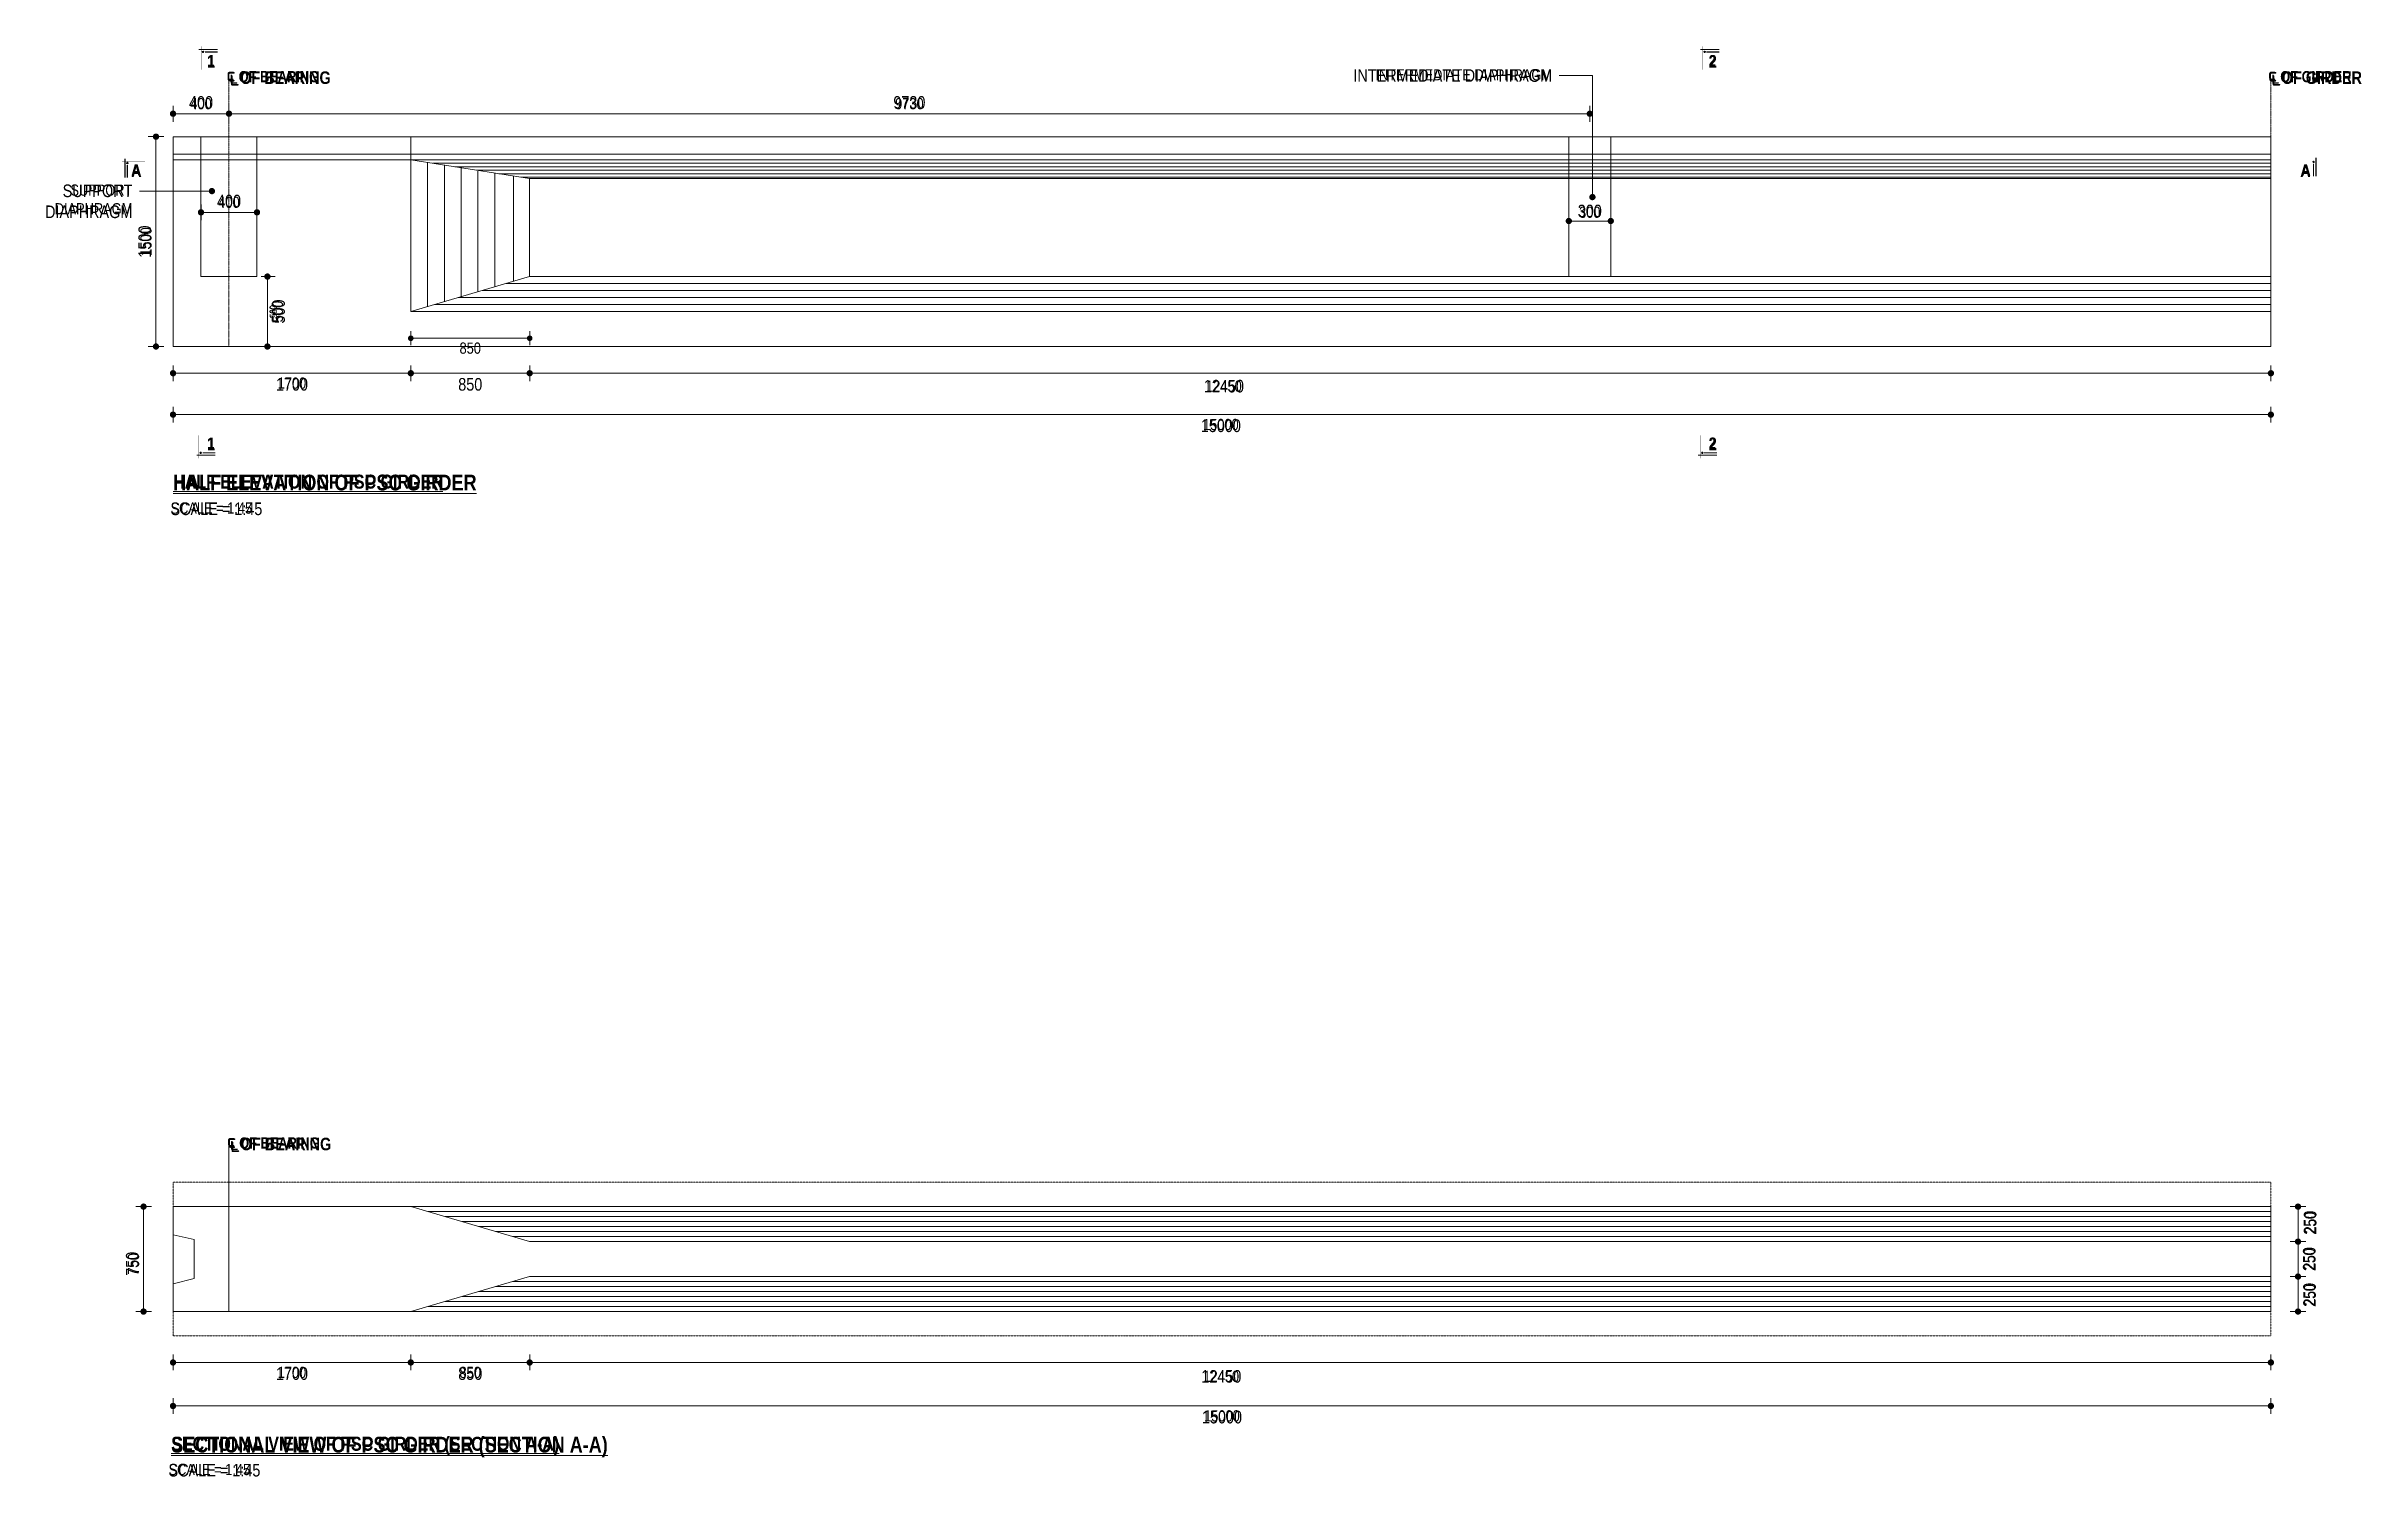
# Model space of a CAD drawing. Header units: millimetres. Extents: x -899 to 143471, y -7850 to 3872.
# Drawn here: x -899 to 15656, y -6731 to 3493 of the extents above; entities that cross this region are included whole.
import ezdxf

# ---------------------------------------------------------------- set-up
doc = ezdxf.new("R2010")
doc.units = ezdxf.units.MM
doc.header["$PDMODE"] = 3
for name, pattern in [('ACAD_ISO02W100', [15, 12, -3]), ('CENTER2', [28.575, 19.05, -3.175, 3.175, -3.175]), ('DASHED2', [0.375, 0.25, -0.125])]:
    doc.linetypes.add(name, pattern=pattern)
for name, color, linetype, lineweight in [('Center Line', 3, 'CENTER2', 9), ('Concrete inside', 124, 'Continuous', 13), ('Concrete Out', 4, 'Continuous', 20), ('Diap', 3, 'ACAD_ISO02W100', 9), ('Dim Arrow', 3, 'Continuous', 9), ('Dim Arrow @ 40', 3, 'Continuous', 9), ('Dim Arrow @ 45', 3, 'Continuous', 9), ('Dimension', 3, 'Continuous', 9), ('Dimension @ 20', 3, 'Continuous', 9), ('Dimension @ 25', 3, 'Continuous', 9), ('Dimension @ 40', 3, 'Continuous', 9), ('Dimension @ 45', 3, 'Continuous', 9), ('Line', 7, 'Continuous', 20), ('Line @ 40', 7, 'Continuous', 20), ('Line @ 45', 7, 'Continuous', 20), ('Section Mark', 7, 'Continuous', 13), ('Text_Normal', 7, 'Continuous', 25), ('Text_Normal @ 40', 7, 'Continuous', 25), ('Text_Normal @ 45', 7, 'Continuous', 25), ('Text_Title', 1, 'Continuous', 20), ('Text_Title @ 40', 1, 'Continuous', 20), ('Text_Title @ 45', 1, 'Continuous', 20)]:
    doc.layers.add(name, color=color, linetype=linetype, lineweight=lineweight)
doc.styles.add('SWIS_B_N', font='swisscb.ttf', dxfattribs={"height": 2})
doc.styles.add('SWIS_B_T', font='swisscb.ttf', dxfattribs={"height": 2.5})
doc.styles.add('SWIS_R_N', font='swissc.ttf', dxfattribs={"height": 2})
doc.dimstyles.new('Dot_Anno', dxfattribs={"dimtxt": 2, "dimasz": 1, "dimexe": 1.25, "dimexo": 0.75, "dimgap": 0.75, "dimtad": 2, "dimdec": 0, "dimzin": 0, "dimdsep": 46, "dimtxsty": 'SWIS_R_N', "dimblk": 'DOT', "dimcen": 0.5, "dimadec": 0, "dimazin": 0, "dimtfac": 1, "dimtdec": 0, "dimtofl": 0, "dimtmove": 0, "dimatfit": 3, "dimfxl": 1.25, "dimfxlon": 1, "dimtolj": 1, "dimtzin": 0, "dimarcsym": 0})
doc.dimstyles.new('Dot_Arrow', dxfattribs={"dimtxt": 2, "dimasz": 1, "dimexe": 1.25, "dimexo": 0.75, "dimgap": 0.75, "dimtad": 2, "dimdec": 0, "dimzin": 0, "dimdsep": 46, "dimtxsty": 'SWIS_R_N', "dimblk": 'DOT', "dimcen": 0.5, "dimadec": 0, "dimazin": 0, "dimtfac": 1, "dimtdec": 0, "dimtofl": 0, "dimtmove": 0, "dimatfit": 3, "dimldrblk": 'DOT', "dimfxl": 1.25, "dimfxlon": 1, "dimtolj": 1, "dimtzin": 0, "dimarcsym": 0})

# ---------------------------------------------------------------- blocks, each defined once
blk = doc.blocks.new('*U924')
at = {"layer": 'Text_Title @ 40', "insert": (8, 431), "char_height": 100, "attachment_point": 1, "style": 'SWIS_B_T'}
blk.add_mtext_dynamic_manual_height_columns('{\\LHALF ELEVATION OF PSC GIRDER}', width=7845.31, gutter_width=550, heights=[0], dxfattribs=at)
at = {"layer": 'Text_Title @ 45', "insert": (8, 431), "char_height": 112.5, "attachment_point": 1, "style": 'SWIS_B_T'}
blk.add_mtext_dynamic_manual_height_columns('{\\LHALF ELEVATION OF PSC GIRDER}', width=8825.97, gutter_width=619, heights=[0], dxfattribs=at)
blk = doc.blocks.new('_Dot')
at = {"color": 0, "linetype": 'ByBlock', "lineweight": -2}
blk.add_line((-0.5, 0), (-1, 0), dxfattribs=at)
at = {"color": 0, "linetype": 'ByBlock', "const_width": 0.5}
blk.add_lwpolyline([(-0.25, 0, 1), (0.25, 0, 1)], format="xyb", close=True, dxfattribs=at)
blk = doc.blocks.new('*D686')
at = {"layer": 'Defpoints', "color": 0, "transparency": 16777216}
for p in [(10137, 3011), (407, 2847), (10137, 1347)]:
    blk.add_point(p, dxfattribs=at)
at = {"layer": 'Dimension', "color": 0, "lineweight": -2, "transparency": 16777216}
for p, q in [((407, 2961), (407, 3061)), ((447, 3011), (10097, 3011)), ((10137, 2961), (10137, 3061))]:
    blk.add_line(p, q, dxfattribs=at)
at = {"layer": 'Dimension', "color": 0, "lineweight": -2, "transparency": 16777216, "xscale": 40, "yscale": 40, "zscale": 40, "rotation": 180}
blk.add_blockref('_Dot', (407, 3011), dxfattribs=at)
at = {"layer": 'Dimension', "color": 0, "lineweight": -2, "transparency": 16777216, "xscale": 40, "yscale": 40, "zscale": 40}
blk.add_blockref('_Dot', (10137, 3011), dxfattribs=at)
at = {"layer": 'Dimension', "color": 0, "transparency": 16777216, "insert": (5272, 3082), "char_height": 80, "attachment_point": 5, "style": 'SWIS_R_N'}
blk.add_mtext('\\A1;9730', dxfattribs=at)
blk = doc.blocks.new('*D687')
at = {"layer": 'Defpoints', "color": 0, "transparency": 16777216}
for p in [(10137, 3011), (407, 2847), (10137, 1347)]:
    blk.add_point(p, dxfattribs=at)
at = {"layer": 'Dimension', "color": 0, "lineweight": -2, "transparency": 16777216}
for p, q in [((407, 2954), (407, 3067)), ((452, 3011), (10092, 3011)), ((10137, 2954), (10137, 3067))]:
    blk.add_line(p, q, dxfattribs=at)
at = {"layer": 'Dimension', "color": 0, "lineweight": -2, "transparency": 16777216, "xscale": 45, "yscale": 45, "zscale": 45, "rotation": 180}
blk.add_blockref('_Dot', (407, 3011), dxfattribs=at)
at = {"layer": 'Dimension', "color": 0, "lineweight": -2, "transparency": 16777216, "xscale": 45, "yscale": 45, "zscale": 45}
blk.add_blockref('_Dot', (10137, 3011), dxfattribs=at)
at = {"layer": 'Dimension', "color": 0, "transparency": 16777216, "insert": (5272, 3091), "char_height": 90, "attachment_point": 5, "style": 'SWIS_R_N'}
blk.add_mtext('\\A1;9730', dxfattribs=at)
blk = doc.blocks.new('*D689')
at = {"layer": 'Defpoints', "color": 0, "transparency": 16777216}
for p in [(7, 2847), (-115, 1347), (7, 1347)]:
    blk.add_point(p, dxfattribs=at)
at = {"layer": 'Dimension', "color": 0, "lineweight": -2, "transparency": 16777216}
for p, q in [((-65, 2847), (-165, 2847)), ((-115, 2807), (-115, 1387)), ((-65, 1347), (-165, 1347))]:
    blk.add_line(p, q, dxfattribs=at)
at = {"layer": 'Dimension', "color": 0, "lineweight": -2, "transparency": 16777216, "xscale": 40, "yscale": 40, "zscale": 40}
for p, rotation in [((-115, 2847), 90), ((-115, 1347), 270)]:
    blk.add_blockref('_Dot', p, dxfattribs=dict(at, rotation=rotation))
at = {"layer": 'Dimension', "color": 0, "transparency": 16777216, "insert": (-186, 2097), "char_height": 80, "attachment_point": 5, "rotation": 90, "style": 'SWIS_R_N'}
blk.add_mtext('\\A1;1500', dxfattribs=at)
blk = doc.blocks.new('*D690')
at = {"layer": 'Defpoints', "color": 0, "transparency": 16777216}
for p in [(7, 2847), (-115, 1347), (7, 1347)]:
    blk.add_point(p, dxfattribs=at)
at = {"layer": 'Dimension', "color": 0, "lineweight": -2, "transparency": 16777216}
for p, q in [((-59, 2847), (-171, 2847)), ((-115, 2802), (-115, 1392)), ((-59, 1347), (-171, 1347))]:
    blk.add_line(p, q, dxfattribs=at)
at = {"layer": 'Dimension', "color": 0, "lineweight": -2, "transparency": 16777216, "xscale": 45, "yscale": 45, "zscale": 45}
for p, rotation in [((-115, 2847), 90), ((-115, 1347), 270)]:
    blk.add_blockref('_Dot', p, dxfattribs=dict(at, rotation=rotation))
at = {"layer": 'Dimension', "color": 0, "transparency": 16777216, "insert": (-195, 2097), "char_height": 90, "attachment_point": 5, "rotation": 90, "style": 'SWIS_R_N'}
blk.add_mtext('\\A1;1500', dxfattribs=at)
blk = doc.blocks.new('*U927')
at = {"layer": 'Line @ 40', "insert": (251, 3430), "char_height": 80, "attachment_point": 1, "style": 'SWIS_B_N'}
blk.add_mtext_dynamic_manual_height_columns('1', width=92.19, gutter_width=400, heights=[0], dxfattribs=at)
at = {"layer": 'Line @ 45', "insert": (251, 3430), "char_height": 90, "attachment_point": 1, "style": 'SWIS_B_N'}
blk.add_mtext_dynamic_manual_height_columns('1', width=103.71, gutter_width=450, heights=[0], dxfattribs=at)
blk = doc.blocks.new('*U928')
at = {"layer": 'Line @ 40', "insert": (251, 696), "char_height": 80, "attachment_point": 1, "style": 'SWIS_B_N'}
blk.add_mtext_dynamic_manual_height_columns('1', width=92.19, gutter_width=400, heights=[0], dxfattribs=at)
at = {"layer": 'Line @ 45', "insert": (251, 696), "char_height": 90, "attachment_point": 1, "style": 'SWIS_B_N'}
blk.add_mtext_dynamic_manual_height_columns('1', width=103.71, gutter_width=450, heights=[0], dxfattribs=at)
blk = doc.blocks.new('*D764')
at = {"layer": 'Defpoints', "color": 0, "transparency": 16777216}
for p in [(1707, 1597), (7, 1347), (1707, 1156)]:
    blk.add_point(p, dxfattribs=at)
at = {"layer": 'Dimension', "color": 0, "lineweight": -2, "transparency": 16777216}
for p, q in [((7, 1206), (7, 1106)), ((1707, 1206), (1707, 1106)), ((47, 1156), (1667, 1156))]:
    blk.add_line(p, q, dxfattribs=at)
at = {"layer": 'Dimension', "color": 0, "lineweight": -2, "transparency": 16777216, "xscale": 40, "yscale": 40, "zscale": 40, "rotation": 180}
blk.add_blockref('_Dot', (7, 1156), dxfattribs=at)
at = {"layer": 'Dimension', "color": 0, "lineweight": -2, "transparency": 16777216, "xscale": 40, "yscale": 40, "zscale": 40}
blk.add_blockref('_Dot', (1707, 1156), dxfattribs=at)
at = {"layer": 'Dimension', "color": 0, "transparency": 16777216, "insert": (857, 1085), "char_height": 80, "attachment_point": 5, "style": 'SWIS_R_N'}
blk.add_mtext('\\A1;1700', dxfattribs=at)
blk = doc.blocks.new('*D765')
at = {"layer": 'Defpoints', "color": 0, "transparency": 16777216}
for p in [(1707, 1597), (7, 1347), (1707, 1156)]:
    blk.add_point(p, dxfattribs=at)
at = {"layer": 'Dimension', "color": 0, "lineweight": -2, "transparency": 16777216}
for p, q in [((7, 1212), (7, 1100)), ((1707, 1212), (1707, 1100)), ((52, 1156), (1662, 1156))]:
    blk.add_line(p, q, dxfattribs=at)
at = {"layer": 'Dimension', "color": 0, "lineweight": -2, "transparency": 16777216, "xscale": 45, "yscale": 45, "zscale": 45, "rotation": 180}
blk.add_blockref('_Dot', (7, 1156), dxfattribs=at)
at = {"layer": 'Dimension', "color": 0, "lineweight": -2, "transparency": 16777216, "xscale": 45, "yscale": 45, "zscale": 45}
blk.add_blockref('_Dot', (1707, 1156), dxfattribs=at)
at = {"layer": 'Dimension', "color": 0, "transparency": 16777216, "insert": (857, 1076), "char_height": 90, "attachment_point": 5, "style": 'SWIS_R_N'}
blk.add_mtext('\\A1;1700', dxfattribs=at)
blk = doc.blocks.new('*D767')
at = {"layer": 'Defpoints', "color": 0, "transparency": 16777216}
for p in [(2557, 1847), (1707, 1597), (2557, 1406)]:
    blk.add_point(p, dxfattribs=at)
at = {"layer": 'Dimension', "color": 0, "lineweight": -2, "transparency": 16777216}
for p, q in [((1707, 1456), (1707, 1356)), ((1747, 1406), (2517, 1406)), ((2557, 1456), (2557, 1356))]:
    blk.add_line(p, q, dxfattribs=at)
at = {"layer": 'Dimension', "color": 0, "lineweight": -2, "transparency": 16777216, "xscale": 40, "yscale": 40, "zscale": 40, "rotation": 180}
blk.add_blockref('_Dot', (1707, 1406), dxfattribs=at)
at = {"layer": 'Dimension', "color": 0, "lineweight": -2, "transparency": 16777216, "xscale": 40, "yscale": 40, "zscale": 40}
blk.add_blockref('_Dot', (2557, 1406), dxfattribs=at)
at = {"layer": 'Dimension', "color": 0, "transparency": 16777216, "insert": (2132, 1335), "char_height": 80, "attachment_point": 5, "style": 'SWIS_R_N'}
blk.add_mtext('\\A1;850', dxfattribs=at)
blk = doc.blocks.new('*D768')
at = {"layer": 'Defpoints', "color": 0, "transparency": 16777216}
for p in [(2557, 1847), (1707, 1597), (2557, 1156)]:
    blk.add_point(p, dxfattribs=at)
at = {"layer": 'Dimension', "color": 0, "lineweight": -2, "transparency": 16777216}
for p, q in [((1707, 1212), (1707, 1100)), ((2557, 1212), (2557, 1100)), ((1752, 1156), (2512, 1156))]:
    blk.add_line(p, q, dxfattribs=at)
at = {"layer": 'Dimension', "color": 0, "lineweight": -2, "transparency": 16777216, "xscale": 45, "yscale": 45, "zscale": 45, "rotation": 180}
blk.add_blockref('_Dot', (1707, 1156), dxfattribs=at)
at = {"layer": 'Dimension', "color": 0, "lineweight": -2, "transparency": 16777216, "xscale": 45, "yscale": 45, "zscale": 45}
blk.add_blockref('_Dot', (2557, 1156), dxfattribs=at)
at = {"layer": 'Dimension', "color": 0, "transparency": 16777216, "insert": (2132, 1076), "char_height": 90, "attachment_point": 5, "style": 'SWIS_R_N'}
blk.add_mtext('\\A1;850', dxfattribs=at)
blk = doc.blocks.new('*D770')
at = {"layer": 'Defpoints', "color": 0, "transparency": 16777216}
for p in [(7, 1347), (15007, 1347), (15007, 860)]:
    blk.add_point(p, dxfattribs=at)
at = {"layer": 'Dimension', "color": 0, "lineweight": -2, "transparency": 16777216}
for p, q in [((7, 910), (7, 810)), ((47, 860), (14967, 860)), ((15007, 910), (15007, 810))]:
    blk.add_line(p, q, dxfattribs=at)
at = {"layer": 'Dimension', "color": 0, "lineweight": -2, "transparency": 16777216, "xscale": 40, "yscale": 40, "zscale": 40, "rotation": 180}
blk.add_blockref('_Dot', (7, 860), dxfattribs=at)
at = {"layer": 'Dimension', "color": 0, "lineweight": -2, "transparency": 16777216, "xscale": 40, "yscale": 40, "zscale": 40}
blk.add_blockref('_Dot', (15007, 860), dxfattribs=at)
at = {"layer": 'Dimension', "color": 0, "transparency": 16777216, "insert": (7499, 789), "char_height": 80, "attachment_point": 5, "style": 'SWIS_R_N'}
blk.add_mtext('\\A1;15000', dxfattribs=at)
blk = doc.blocks.new('*D771')
at = {"layer": 'Defpoints', "color": 0, "transparency": 16777216}
for p in [(7, 1347), (15007, 1347), (15007, 860)]:
    blk.add_point(p, dxfattribs=at)
at = {"layer": 'Dimension', "color": 0, "lineweight": -2, "transparency": 16777216}
for p, q in [((7, 916), (7, 804)), ((52, 860), (14962, 860)), ((15007, 916), (15007, 804))]:
    blk.add_line(p, q, dxfattribs=at)
at = {"layer": 'Dimension', "color": 0, "lineweight": -2, "transparency": 16777216, "xscale": 45, "yscale": 45, "zscale": 45, "rotation": 180}
blk.add_blockref('_Dot', (7, 860), dxfattribs=at)
at = {"layer": 'Dimension', "color": 0, "lineweight": -2, "transparency": 16777216, "xscale": 45, "yscale": 45, "zscale": 45}
blk.add_blockref('_Dot', (15007, 860), dxfattribs=at)
at = {"layer": 'Dimension', "color": 0, "transparency": 16777216, "insert": (7499, 780), "char_height": 90, "attachment_point": 5, "style": 'SWIS_R_N'}
blk.add_mtext('\\A1;15000', dxfattribs=at)
blk = doc.blocks.new('*U954')
at = {"layer": 'Text_Title @ 40', "insert": (-6, -6446), "char_height": 100, "attachment_point": 1, "style": 'SWIS_B_T'}
blk.add_mtext_dynamic_manual_height_columns('{\\LSECTIONAL VIEW OF PSC GIRDER (SECTION A-A)}', width=3688.34, gutter_width=550, heights=[0], dxfattribs=at)
at = {"layer": 'Text_Title @ 45', "insert": (-6, -6446), "char_height": 112.5, "attachment_point": 1, "style": 'SWIS_B_T'}
blk.add_mtext_dynamic_manual_height_columns('{\\LSECTIONAL VIEW OF PSC GIRDER (SECTION A-A)}', width=4149.38, gutter_width=619, heights=[0], dxfattribs=at)
blk = doc.blocks.new('*U955')
at = {"layer": 'Text_Normal @ 40', "insert": (-25, -6640), "char_height": 80, "attachment_point": 1, "style": 'SWIS_R_N'}
blk.add_mtext_dynamic_manual_height_columns('SCALE = 1:45', width=786.35, gutter_width=400, heights=[0], dxfattribs=at)
at = {"layer": 'Text_Normal @ 45', "insert": (-25, -6640), "char_height": 90, "attachment_point": 1, "style": 'SWIS_R_N'}
blk.add_mtext_dynamic_manual_height_columns('SCALE = 1:45', width=884.64, gutter_width=450, heights=[0], dxfattribs=at)
blk = doc.blocks.new('*D773')
at = {"layer": 'Defpoints', "color": 0, "transparency": 16777216}
for p in [(-204, -4801), (7, -4801), (7, -5551)]:
    blk.add_point(p, dxfattribs=at)
at = {"layer": 'Dimension', "color": 0, "lineweight": -2, "transparency": 16777216}
for p, q in [((-154, -4801), (-254, -4801)), ((-204, -5511), (-204, -4841)), ((-154, -5551), (-254, -5551))]:
    blk.add_line(p, q, dxfattribs=at)
at = {"layer": 'Dimension', "color": 0, "lineweight": -2, "transparency": 16777216, "xscale": 40, "yscale": 40, "zscale": 40}
for p, rotation in [((-204, -4801), 90), ((-204, -5551), 270)]:
    blk.add_blockref('_Dot', p, dxfattribs=dict(at, rotation=rotation))
at = {"layer": 'Dimension', "color": 0, "transparency": 16777216, "insert": (-275, -5210), "char_height": 80, "attachment_point": 5, "rotation": 90, "style": 'SWIS_R_N'}
blk.add_mtext('\\A1;750', dxfattribs=at)
blk = doc.blocks.new('*D774')
at = {"layer": 'Defpoints', "color": 0, "transparency": 16777216}
for p in [(-204, -4801), (7, -4801), (7, -5551)]:
    blk.add_point(p, dxfattribs=at)
at = {"layer": 'Dimension', "color": 0, "lineweight": -2, "transparency": 16777216}
for p, q in [((-148, -4801), (-260, -4801)), ((-204, -5506), (-204, -4846)), ((-148, -5551), (-260, -5551))]:
    blk.add_line(p, q, dxfattribs=at)
at = {"layer": 'Dimension', "color": 0, "lineweight": -2, "transparency": 16777216, "xscale": 45, "yscale": 45, "zscale": 45}
for p, rotation in [((-204, -4801), 90), ((-204, -5551), 270)]:
    blk.add_blockref('_Dot', p, dxfattribs=dict(at, rotation=rotation))
at = {"layer": 'Dimension', "color": 0, "transparency": 16777216, "insert": (-284, -5210), "char_height": 90, "attachment_point": 5, "rotation": 90, "style": 'SWIS_R_N'}
blk.add_mtext('\\A1;750', dxfattribs=at)
blk = doc.blocks.new('*D776')
at = {"layer": 'Defpoints', "color": 0, "transparency": 16777216}
for p in [(7, -5551), (1707, -5551), (1707, -5915)]:
    blk.add_point(p, dxfattribs=at)
at = {"layer": 'Dimension', "color": 0, "lineweight": -2, "transparency": 16777216}
for p, q in [((7, -5865), (7, -5965)), ((47, -5915), (1667, -5915)), ((1707, -5865), (1707, -5965))]:
    blk.add_line(p, q, dxfattribs=at)
at = {"layer": 'Dimension', "color": 0, "lineweight": -2, "transparency": 16777216, "xscale": 40, "yscale": 40, "zscale": 40, "rotation": 180}
blk.add_blockref('_Dot', (7, -5915), dxfattribs=at)
at = {"layer": 'Dimension', "color": 0, "lineweight": -2, "transparency": 16777216, "xscale": 40, "yscale": 40, "zscale": 40}
blk.add_blockref('_Dot', (1707, -5915), dxfattribs=at)
at = {"layer": 'Dimension', "color": 0, "transparency": 16777216, "insert": (857, -5986), "char_height": 80, "attachment_point": 5, "style": 'SWIS_R_N'}
blk.add_mtext('\\A1;1700', dxfattribs=at)
blk = doc.blocks.new('*D777')
at = {"layer": 'Defpoints', "color": 0, "transparency": 16777216}
for p in [(7, -5551), (1707, -5551), (1707, -5915)]:
    blk.add_point(p, dxfattribs=at)
at = {"layer": 'Dimension', "color": 0, "lineweight": -2, "transparency": 16777216}
for p, q in [((7, -5859), (7, -5971)), ((52, -5915), (1662, -5915)), ((1707, -5859), (1707, -5971))]:
    blk.add_line(p, q, dxfattribs=at)
at = {"layer": 'Dimension', "color": 0, "lineweight": -2, "transparency": 16777216, "xscale": 45, "yscale": 45, "zscale": 45, "rotation": 180}
blk.add_blockref('_Dot', (7, -5915), dxfattribs=at)
at = {"layer": 'Dimension', "color": 0, "lineweight": -2, "transparency": 16777216, "xscale": 45, "yscale": 45, "zscale": 45}
blk.add_blockref('_Dot', (1707, -5915), dxfattribs=at)
at = {"layer": 'Dimension', "color": 0, "transparency": 16777216, "insert": (857, -5995), "char_height": 90, "attachment_point": 5, "style": 'SWIS_R_N'}
blk.add_mtext('\\A1;1700', dxfattribs=at)
blk = doc.blocks.new('*D779')
at = {"layer": 'Defpoints', "color": 0, "transparency": 16777216}
for p in [(2557, -5301), (1707, -5551), (2557, -5915)]:
    blk.add_point(p, dxfattribs=at)
at = {"layer": 'Dimension', "color": 0, "lineweight": -2, "transparency": 16777216}
for p, q in [((1707, -5865), (1707, -5965)), ((1747, -5915), (2517, -5915)), ((2557, -5865), (2557, -5965))]:
    blk.add_line(p, q, dxfattribs=at)
at = {"layer": 'Dimension', "color": 0, "lineweight": -2, "transparency": 16777216, "xscale": 40, "yscale": 40, "zscale": 40, "rotation": 180}
blk.add_blockref('_Dot', (1707, -5915), dxfattribs=at)
at = {"layer": 'Dimension', "color": 0, "lineweight": -2, "transparency": 16777216, "xscale": 40, "yscale": 40, "zscale": 40}
blk.add_blockref('_Dot', (2557, -5915), dxfattribs=at)
at = {"layer": 'Dimension', "color": 0, "transparency": 16777216, "insert": (2132, -5986), "char_height": 80, "attachment_point": 5, "style": 'SWIS_R_N'}
blk.add_mtext('\\A1;850', dxfattribs=at)
blk = doc.blocks.new('*D780')
at = {"layer": 'Defpoints', "color": 0, "transparency": 16777216}
for p in [(2557, -5301), (1707, -5551), (2557, -5915)]:
    blk.add_point(p, dxfattribs=at)
at = {"layer": 'Dimension', "color": 0, "lineweight": -2, "transparency": 16777216}
for p, q in [((1707, -5859), (1707, -5971)), ((1752, -5915), (2512, -5915)), ((2557, -5859), (2557, -5971))]:
    blk.add_line(p, q, dxfattribs=at)
at = {"layer": 'Dimension', "color": 0, "lineweight": -2, "transparency": 16777216, "xscale": 45, "yscale": 45, "zscale": 45, "rotation": 180}
blk.add_blockref('_Dot', (1707, -5915), dxfattribs=at)
at = {"layer": 'Dimension', "color": 0, "lineweight": -2, "transparency": 16777216, "xscale": 45, "yscale": 45, "zscale": 45}
blk.add_blockref('_Dot', (2557, -5915), dxfattribs=at)
at = {"layer": 'Dimension', "color": 0, "transparency": 16777216, "insert": (2132, -5995), "char_height": 90, "attachment_point": 5, "style": 'SWIS_R_N'}
blk.add_mtext('\\A1;850', dxfattribs=at)
blk = doc.blocks.new('*D782')
at = {"layer": 'Defpoints', "color": 0, "transparency": 16777216}
for p in [(2557, -5301), (15007, -5551), (15007, -5915)]:
    blk.add_point(p, dxfattribs=at)
at = {"layer": 'Dimension', "color": 0, "lineweight": -2, "transparency": 16777216}
for p, q in [((2557, -5865), (2557, -5965)), ((2597, -5915), (14967, -5915)), ((15007, -5865), (15007, -5965))]:
    blk.add_line(p, q, dxfattribs=at)
at = {"layer": 'Dimension', "color": 0, "lineweight": -2, "transparency": 16777216, "xscale": 40, "yscale": 40, "zscale": 40, "rotation": 180}
blk.add_blockref('_Dot', (2557, -5915), dxfattribs=at)
at = {"layer": 'Dimension', "color": 0, "lineweight": -2, "transparency": 16777216, "xscale": 40, "yscale": 40, "zscale": 40}
blk.add_blockref('_Dot', (15007, -5915), dxfattribs=at)
at = {"layer": 'Dimension', "color": 0, "transparency": 16777216, "insert": (7502, -6015), "char_height": 80, "attachment_point": 5, "style": 'SWIS_R_N'}
blk.add_mtext('\\A1;12450', dxfattribs=at)
blk = doc.blocks.new('*D783')
at = {"layer": 'Defpoints', "color": 0, "transparency": 16777216}
for p in [(2557, -5301), (15007, -5551), (15007, -5915)]:
    blk.add_point(p, dxfattribs=at)
at = {"layer": 'Dimension', "color": 0, "lineweight": -2, "transparency": 16777216}
for p, q in [((2557, -5859), (2557, -5971)), ((2602, -5915), (14962, -5915)), ((15007, -5859), (15007, -5971))]:
    blk.add_line(p, q, dxfattribs=at)
at = {"layer": 'Dimension', "color": 0, "lineweight": -2, "transparency": 16777216, "xscale": 45, "yscale": 45, "zscale": 45, "rotation": 180}
blk.add_blockref('_Dot', (2557, -5915), dxfattribs=at)
at = {"layer": 'Dimension', "color": 0, "lineweight": -2, "transparency": 16777216, "xscale": 45, "yscale": 45, "zscale": 45}
blk.add_blockref('_Dot', (15007, -5915), dxfattribs=at)
at = {"layer": 'Dimension', "color": 0, "transparency": 16777216, "insert": (7502, -6015), "char_height": 90, "attachment_point": 5, "style": 'SWIS_R_N'}
blk.add_mtext('\\A1;12450', dxfattribs=at)
blk = doc.blocks.new('*D785')
at = {"layer": 'Defpoints', "color": 0, "transparency": 16777216}
for p in [(7, -5551), (15007, -5551), (15007, -6226)]:
    blk.add_point(p, dxfattribs=at)
at = {"layer": 'Dimension', "color": 0, "lineweight": -2, "transparency": 16777216}
for p, q in [((7, -6176), (7, -6276)), ((47, -6226), (14967, -6226)), ((15007, -6176), (15007, -6276))]:
    blk.add_line(p, q, dxfattribs=at)
at = {"layer": 'Dimension', "color": 0, "lineweight": -2, "transparency": 16777216, "xscale": 40, "yscale": 40, "zscale": 40, "rotation": 180}
blk.add_blockref('_Dot', (7, -6226), dxfattribs=at)
at = {"layer": 'Dimension', "color": 0, "lineweight": -2, "transparency": 16777216, "xscale": 40, "yscale": 40, "zscale": 40}
blk.add_blockref('_Dot', (15007, -6226), dxfattribs=at)
at = {"layer": 'Dimension', "color": 0, "transparency": 16777216, "insert": (7507, -6297), "char_height": 80, "attachment_point": 5, "style": 'SWIS_R_N'}
blk.add_mtext('\\A1;15000', dxfattribs=at)
blk = doc.blocks.new('*D786')
at = {"layer": 'Defpoints', "color": 0, "transparency": 16777216}
for p in [(7, -5551), (15007, -5551), (15007, -6226)]:
    blk.add_point(p, dxfattribs=at)
at = {"layer": 'Dimension', "color": 0, "lineweight": -2, "transparency": 16777216}
for p, q in [((7, -6170), (7, -6282)), ((52, -6226), (14962, -6226)), ((15007, -6170), (15007, -6282))]:
    blk.add_line(p, q, dxfattribs=at)
at = {"layer": 'Dimension', "color": 0, "lineweight": -2, "transparency": 16777216, "xscale": 45, "yscale": 45, "zscale": 45, "rotation": 180}
blk.add_blockref('_Dot', (7, -6226), dxfattribs=at)
at = {"layer": 'Dimension', "color": 0, "lineweight": -2, "transparency": 16777216, "xscale": 45, "yscale": 45, "zscale": 45}
blk.add_blockref('_Dot', (15007, -6226), dxfattribs=at)
at = {"layer": 'Dimension', "color": 0, "transparency": 16777216, "insert": (7507, -6306), "char_height": 90, "attachment_point": 5, "style": 'SWIS_R_N'}
blk.add_mtext('\\A1;15000', dxfattribs=at)
blk = doc.blocks.new('*D788')
at = {"layer": 'Defpoints', "color": 0, "transparency": 16777216}
for p in [(15007, -5301), (15201, -5301), (15007, -5551)]:
    blk.add_point(p, dxfattribs=at)
at = {"layer": 'Dimension', "color": 0, "lineweight": -2, "transparency": 16777216}
for p, q in [((15151, -5301), (15251, -5301)), ((15201, -5511), (15201, -5341)), ((15151, -5551), (15251, -5551))]:
    blk.add_line(p, q, dxfattribs=at)
at = {"layer": 'Dimension', "color": 0, "lineweight": -2, "transparency": 16777216, "xscale": 40, "yscale": 40, "zscale": 40}
for p, rotation in [((15201, -5301), 90), ((15201, -5551), 270)]:
    blk.add_blockref('_Dot', p, dxfattribs=dict(at, rotation=rotation))
at = {"layer": 'Dimension', "color": 0, "transparency": 16777216, "insert": (15284, -5432), "char_height": 80, "attachment_point": 5, "rotation": 90, "style": 'SWIS_R_N'}
blk.add_mtext('\\A1;250', dxfattribs=at)
blk = doc.blocks.new('*D789')
at = {"layer": 'Defpoints', "color": 0, "transparency": 16777216}
for p in [(15007, -5301), (15201, -5301), (15007, -5551)]:
    blk.add_point(p, dxfattribs=at)
at = {"layer": 'Dimension', "color": 0, "lineweight": -2, "transparency": 16777216}
for p, q in [((15144, -5301), (15257, -5301)), ((15201, -5506), (15201, -5346)), ((15144, -5551), (15257, -5551))]:
    blk.add_line(p, q, dxfattribs=at)
at = {"layer": 'Dimension', "color": 0, "lineweight": -2, "transparency": 16777216, "xscale": 45, "yscale": 45, "zscale": 45}
for p, rotation in [((15201, -5301), 90), ((15201, -5551), 270)]:
    blk.add_blockref('_Dot', p, dxfattribs=dict(at, rotation=rotation))
at = {"layer": 'Dimension', "color": 0, "transparency": 16777216, "insert": (15284, -5432), "char_height": 90, "attachment_point": 5, "rotation": 90, "style": 'SWIS_R_N'}
blk.add_mtext('\\A1;250', dxfattribs=at)
blk = doc.blocks.new('*D791')
at = {"layer": 'Defpoints', "color": 0, "transparency": 16777216}
for p in [(15007, -5051), (15201, -5051), (15007, -5301)]:
    blk.add_point(p, dxfattribs=at)
at = {"layer": 'Dimension', "color": 0, "lineweight": -2, "transparency": 16777216}
for p, q in [((15151, -5051), (15251, -5051)), ((15201, -5261), (15201, -5091)), ((15151, -5301), (15251, -5301))]:
    blk.add_line(p, q, dxfattribs=at)
at = {"layer": 'Dimension', "color": 0, "lineweight": -2, "transparency": 16777216, "xscale": 40, "yscale": 40, "zscale": 40}
for p, rotation in [((15201, -5051), 90), ((15201, -5301), 270)]:
    blk.add_blockref('_Dot', p, dxfattribs=dict(at, rotation=rotation))
at = {"layer": 'Dimension', "color": 0, "transparency": 16777216, "insert": (15282, -5176), "char_height": 80, "attachment_point": 5, "rotation": 90, "style": 'SWIS_R_N'}
blk.add_mtext('\\A1;250', dxfattribs=at)
blk = doc.blocks.new('*D792')
at = {"layer": 'Defpoints', "color": 0, "transparency": 16777216}
for p in [(15007, -5051), (15201, -5051), (15007, -5301)]:
    blk.add_point(p, dxfattribs=at)
at = {"layer": 'Dimension', "color": 0, "lineweight": -2, "transparency": 16777216}
for p, q in [((15144, -5051), (15257, -5051)), ((15201, -5256), (15201, -5096)), ((15144, -5301), (15257, -5301))]:
    blk.add_line(p, q, dxfattribs=at)
at = {"layer": 'Dimension', "color": 0, "lineweight": -2, "transparency": 16777216, "xscale": 45, "yscale": 45, "zscale": 45}
for p, rotation in [((15201, -5051), 90), ((15201, -5301), 270)]:
    blk.add_blockref('_Dot', p, dxfattribs=dict(at, rotation=rotation))
at = {"layer": 'Dimension', "color": 0, "transparency": 16777216, "insert": (15282, -5176), "char_height": 90, "attachment_point": 5, "rotation": 90, "style": 'SWIS_R_N'}
blk.add_mtext('\\A1;250', dxfattribs=at)
blk = doc.blocks.new('*D794')
at = {"layer": 'Defpoints', "color": 0, "transparency": 16777216}
for p in [(15007, -4801), (15201, -4801), (15007, -5051)]:
    blk.add_point(p, dxfattribs=at)
at = {"layer": 'Dimension', "color": 0, "lineweight": -2, "transparency": 16777216}
for p, q in [((15151, -4801), (15251, -4801)), ((15201, -5011), (15201, -4841)), ((15151, -5051), (15251, -5051))]:
    blk.add_line(p, q, dxfattribs=at)
at = {"layer": 'Dimension', "color": 0, "lineweight": -2, "transparency": 16777216, "xscale": 40, "yscale": 40, "zscale": 40}
for p, rotation in [((15201, -4801), 90), ((15201, -5051), 270)]:
    blk.add_blockref('_Dot', p, dxfattribs=dict(at, rotation=rotation))
at = {"layer": 'Dimension', "color": 0, "transparency": 16777216, "insert": (15288, -4916), "char_height": 80, "attachment_point": 5, "rotation": 90, "style": 'SWIS_R_N'}
blk.add_mtext('\\A1;250', dxfattribs=at)
blk = doc.blocks.new('*D795')
at = {"layer": 'Defpoints', "color": 0, "transparency": 16777216}
for p in [(15007, -4801), (15201, -4801), (15007, -5051)]:
    blk.add_point(p, dxfattribs=at)
at = {"layer": 'Dimension', "color": 0, "lineweight": -2, "transparency": 16777216}
for p, q in [((15144, -4801), (15257, -4801)), ((15201, -5006), (15201, -4846)), ((15144, -5051), (15257, -5051))]:
    blk.add_line(p, q, dxfattribs=at)
at = {"layer": 'Dimension', "color": 0, "lineweight": -2, "transparency": 16777216, "xscale": 45, "yscale": 45, "zscale": 45}
for p, rotation in [((15201, -4801), 90), ((15201, -5051), 270)]:
    blk.add_blockref('_Dot', p, dxfattribs=dict(at, rotation=rotation))
at = {"layer": 'Dimension', "color": 0, "transparency": 16777216, "insert": (15288, -4916), "char_height": 90, "attachment_point": 5, "rotation": 90, "style": 'SWIS_R_N'}
blk.add_mtext('\\A1;250', dxfattribs=at)
blk = doc.blocks.new('*U964')
at = {"layer": 'Line @ 40', "insert": (10988, 3430), "char_height": 80, "attachment_point": 1, "style": 'SWIS_B_N'}
blk.add_mtext_dynamic_manual_height_columns('2', width=92.19, gutter_width=400, heights=[0], dxfattribs=at)
at = {"layer": 'Line @ 45', "insert": (10988, 3430), "char_height": 90, "attachment_point": 1, "style": 'SWIS_B_N'}
blk.add_mtext_dynamic_manual_height_columns('2', width=103.71, gutter_width=450, heights=[0], dxfattribs=at)
blk = doc.blocks.new('*U965')
at = {"layer": 'Line @ 40', "insert": (10988, 696), "char_height": 80, "attachment_point": 1, "style": 'SWIS_B_N'}
blk.add_mtext_dynamic_manual_height_columns('2', width=92.19, gutter_width=400, heights=[0], dxfattribs=at)
at = {"layer": 'Line @ 45', "insert": (10988, 696), "char_height": 90, "attachment_point": 1, "style": 'SWIS_B_N'}
blk.add_mtext_dynamic_manual_height_columns('2', width=103.71, gutter_width=450, heights=[0], dxfattribs=at)
blk = doc.blocks.new('*U966')
at = {"layer": 'Line @ 40', "insert": (-292, 2648), "char_height": 80, "attachment_point": 1, "style": 'SWIS_B_N'}
blk.add_mtext_dynamic_manual_height_columns('A', width=92.19, gutter_width=400, heights=[0], dxfattribs=at)
at = {"layer": 'Line @ 45', "insert": (-292, 2648), "char_height": 90, "attachment_point": 1, "style": 'SWIS_B_N'}
blk.add_mtext_dynamic_manual_height_columns('A', width=103.71, gutter_width=450, heights=[0], dxfattribs=at)
blk = doc.blocks.new('*U967')
at = {"layer": 'Line @ 40', "insert": (15291, 2648), "char_height": 80, "attachment_point": 3, "style": 'SWIS_B_N'}
blk.add_mtext_dynamic_manual_height_columns('A', width=92.19, gutter_width=400, heights=[0], dxfattribs=at)
at = {"layer": 'Line @ 45', "insert": (15291, 2648), "char_height": 90, "attachment_point": 3, "style": 'SWIS_B_N'}
blk.add_mtext_dynamic_manual_height_columns('A', width=103.71, gutter_width=450, heights=[0], dxfattribs=at)
blk = doc.blocks.new('*D797')
at = {"layer": 'Defpoints', "color": 0, "transparency": 16777216}
for p in [(607, 2306), (207, 1953), (607, 1953)]:
    blk.add_point(p, dxfattribs=at)
at = {"layer": 'Dimension', "color": 0, "lineweight": -2, "transparency": 16777216}
for p, q in [((207, 2256), (207, 2356)), ((607, 2256), (607, 2356)), ((247, 2306), (567, 2306))]:
    blk.add_line(p, q, dxfattribs=at)
at = {"layer": 'Dimension', "color": 0, "lineweight": -2, "transparency": 16777216, "xscale": 40, "yscale": 40, "zscale": 40, "rotation": 180}
blk.add_blockref('_Dot', (207, 2306), dxfattribs=at)
at = {"layer": 'Dimension', "color": 0, "lineweight": -2, "transparency": 16777216, "xscale": 40, "yscale": 40, "zscale": 40}
blk.add_blockref('_Dot', (607, 2306), dxfattribs=at)
at = {"layer": 'Dimension', "color": 0, "transparency": 16777216, "insert": (407, 2377), "char_height": 80, "attachment_point": 5, "style": 'SWIS_R_N'}
blk.add_mtext('\\A1;400', dxfattribs=at)
blk = doc.blocks.new('*D798')
at = {"layer": 'Defpoints', "color": 0, "transparency": 16777216}
for p in [(607, 2306), (207, 1953), (607, 1953)]:
    blk.add_point(p, dxfattribs=at)
at = {"layer": 'Dimension', "color": 0, "lineweight": -2, "transparency": 16777216}
for p, q in [((207, 2250), (207, 2362)), ((607, 2250), (607, 2362)), ((252, 2306), (562, 2306))]:
    blk.add_line(p, q, dxfattribs=at)
at = {"layer": 'Dimension', "color": 0, "lineweight": -2, "transparency": 16777216, "xscale": 45, "yscale": 45, "zscale": 45, "rotation": 180}
blk.add_blockref('_Dot', (207, 2306), dxfattribs=at)
at = {"layer": 'Dimension', "color": 0, "lineweight": -2, "transparency": 16777216, "xscale": 45, "yscale": 45, "zscale": 45}
blk.add_blockref('_Dot', (607, 2306), dxfattribs=at)
at = {"layer": 'Dimension', "color": 0, "transparency": 16777216, "insert": (407, 2386), "char_height": 90, "attachment_point": 5, "style": 'SWIS_R_N'}
blk.add_mtext('\\A1;400', dxfattribs=at)
blk = doc.blocks.new('*D800')
at = {"layer": 'Defpoints', "color": 0, "transparency": 16777216}
for p in [(10287, 2244), (9987, 1724), (10287, 1724)]:
    blk.add_point(p, dxfattribs=at)
at = {"layer": 'Dimension', "color": 0, "lineweight": -2, "transparency": 16777216}
for p, q in [((9987, 2194), (9987, 2294)), ((10027, 2244), (10247, 2244)), ((10287, 2194), (10287, 2294))]:
    blk.add_line(p, q, dxfattribs=at)
at = {"layer": 'Dimension', "color": 0, "lineweight": -2, "transparency": 16777216, "xscale": 40, "yscale": 40, "zscale": 40, "rotation": 180}
blk.add_blockref('_Dot', (9987, 2244), dxfattribs=at)
at = {"layer": 'Dimension', "color": 0, "lineweight": -2, "transparency": 16777216, "xscale": 40, "yscale": 40, "zscale": 40}
blk.add_blockref('_Dot', (10287, 2244), dxfattribs=at)
at = {"layer": 'Dimension', "color": 0, "transparency": 16777216, "insert": (10137, 2306), "char_height": 80, "attachment_point": 5, "style": 'SWIS_R_N'}
blk.add_mtext('\\A1;300', dxfattribs=at)
blk = doc.blocks.new('*D801')
at = {"layer": 'Defpoints', "color": 0, "transparency": 16777216}
for p in [(10287, 2244), (9987, 1724), (10287, 1724)]:
    blk.add_point(p, dxfattribs=at)
at = {"layer": 'Dimension', "color": 0, "lineweight": -2, "transparency": 16777216}
for p, q in [((9987, 2188), (9987, 2301)), ((10032, 2244), (10242, 2244)), ((10287, 2188), (10287, 2301))]:
    blk.add_line(p, q, dxfattribs=at)
at = {"layer": 'Dimension', "color": 0, "lineweight": -2, "transparency": 16777216, "xscale": 45, "yscale": 45, "zscale": 45, "rotation": 180}
blk.add_blockref('_Dot', (9987, 2244), dxfattribs=at)
at = {"layer": 'Dimension', "color": 0, "lineweight": -2, "transparency": 16777216, "xscale": 45, "yscale": 45, "zscale": 45}
blk.add_blockref('_Dot', (10287, 2244), dxfattribs=at)
at = {"layer": 'Dimension', "color": 0, "transparency": 16777216, "insert": (10137, 2315), "char_height": 90, "attachment_point": 5, "style": 'SWIS_R_N'}
blk.add_mtext('\\A1;300', dxfattribs=at)
blk = doc.blocks.new('*U970')
at = {"layer": 'Text_Normal @ 40', "insert": (14985, 3336), "char_height": 80, "attachment_point": 1, "style": 'SWIS_B_N'}
blk.add_mtext_dynamic_manual_height_columns('{\\fISOCPEUR|b1|i0|c0|p34;\\H1.25x;℄} OF GIRDER', width=663.23, gutter_width=400, heights=[0], dxfattribs=at)
at = {"layer": 'Text_Normal @ 45', "insert": (14985, 3336), "char_height": 90, "attachment_point": 1, "style": 'SWIS_B_N'}
blk.add_mtext_dynamic_manual_height_columns('{\\fISOCPEUR|b1|i0|c0|p34;\\H1.25x;℄} OF GIRDER', width=746.14, gutter_width=450, heights=[0], dxfattribs=at)
blk = doc.blocks.new('*U982')
at = {"layer": 'Text_Normal @ 40', "insert": (387, 3336), "char_height": 80, "attachment_point": 1, "style": 'SWIS_B_N'}
blk.add_mtext_dynamic_manual_height_columns('{\\fISOCPEUR|b1|i0|c0|p34;\\H1.25x;℄} OF BEARING', width=663.23, gutter_width=400, heights=[0], dxfattribs=at)
at = {"layer": 'Text_Normal @ 45', "insert": (387, 3336), "char_height": 90, "attachment_point": 1, "style": 'SWIS_B_N'}
blk.add_mtext_dynamic_manual_height_columns('{\\fISOCPEUR|b1|i0|c0|p34;\\H1.25x;℄} OF BEARING', width=746.14, gutter_width=450, heights=[0], dxfattribs=at)
blk = doc.blocks.new('*U983')
at = {"layer": 'Text_Normal @ 40', "insert": (391, -4286), "char_height": 80, "attachment_point": 1, "style": 'SWIS_B_N'}
blk.add_mtext_dynamic_manual_height_columns('{\\fISOCPEUR|b1|i0|c0|p34;\\H1.25x;℄} OF BEARING', width=663.23, gutter_width=400, heights=[0], dxfattribs=at)
at = {"layer": 'Text_Normal @ 45', "insert": (391, -4286), "char_height": 90, "attachment_point": 1, "style": 'SWIS_B_N'}
blk.add_mtext_dynamic_manual_height_columns('{\\fISOCPEUR|b1|i0|c0|p34;\\H1.25x;℄} OF BEARING', width=746.14, gutter_width=450, heights=[0], dxfattribs=at)
blk = doc.blocks.new('*U1046')
at = {"layer": 'Text_Normal @ 40', "insert": (-11, 232), "char_height": 80, "attachment_point": 1, "style": 'SWIS_R_N'}
blk.add_mtext_dynamic_manual_height_columns('SCALE = 1:45', width=786.35, gutter_width=400, heights=[0], dxfattribs=at)
at = {"layer": 'Text_Normal @ 45', "insert": (-11, 232), "char_height": 90, "attachment_point": 1, "style": 'SWIS_R_N'}
blk.add_mtext_dynamic_manual_height_columns('SCALE = 1:45', width=884.64, gutter_width=450, heights=[0], dxfattribs=at)
blk = doc.blocks.new('*U1052')
at = {"layer": 'Text_Normal @ 40', "insert": (9867, 3329), "char_height": 80, "attachment_point": 3, "style": 'SWIS_R_N'}
blk.add_mtext_dynamic_manual_height_columns('INTERMEDIATE DIAPHRAGM', width=1253.45, gutter_width=400, heights=[0], dxfattribs=at)
at = {"layer": 'Text_Normal @ 45', "insert": (9867, 3329), "char_height": 90, "attachment_point": 3, "style": 'SWIS_R_N'}
blk.add_mtext_dynamic_manual_height_columns('INTERMEDIATE DIAPHRAGM', width=1410.13, gutter_width=450, heights=[0], dxfattribs=at)
blk = doc.blocks.new('*U1053')
at = {"layer": 'Text_Normal @ 40', "insert": (-284, 2505), "char_height": 80, "attachment_point": 3, "style": 'SWIS_R_N'}
blk.add_mtext_dynamic_manual_height_columns('SUPPORT DIAPHRAGM', width=964.58, gutter_width=400, heights=[0], dxfattribs=at)
at = {"layer": 'Text_Normal @ 45', "insert": (-284, 2505), "char_height": 90, "attachment_point": 3, "style": 'SWIS_R_N'}
blk.add_mtext_dynamic_manual_height_columns('SUPPORT DIAPHRAGM', width=1085.15, gutter_width=450, heights=[0], dxfattribs=at)
blk = doc.blocks.new('*D855')
at = {"layer": 'Defpoints', "color": 0, "transparency": 16777216}
for p in [(2557, 1847), (15007, 1347), (15007, 1156)]:
    blk.add_point(p, dxfattribs=at)
at = {"layer": 'Dimension', "color": 0, "lineweight": -2, "transparency": 16777216}
for p, q in [((2557, 1206), (2557, 1106)), ((15007, 1206), (15007, 1106)), ((2597, 1156), (14967, 1156))]:
    blk.add_line(p, q, dxfattribs=at)
at = {"layer": 'Dimension', "color": 0, "lineweight": -2, "transparency": 16777216, "xscale": 40, "yscale": 40, "zscale": 40, "rotation": 180}
blk.add_blockref('_Dot', (2557, 1156), dxfattribs=at)
at = {"layer": 'Dimension', "color": 0, "lineweight": -2, "transparency": 16777216, "xscale": 40, "yscale": 40, "zscale": 40}
blk.add_blockref('_Dot', (15007, 1156), dxfattribs=at)
at = {"layer": 'Dimension', "color": 0, "transparency": 16777216, "insert": (7521, 1063), "char_height": 80, "attachment_point": 5, "style": 'SWIS_R_N'}
blk.add_mtext('\\A1;12450', dxfattribs=at)
blk = doc.blocks.new('*D856')
at = {"layer": 'Defpoints', "color": 0, "transparency": 16777216}
for p in [(2557, 1847), (15007, 1347), (15007, 1156)]:
    blk.add_point(p, dxfattribs=at)
at = {"layer": 'Dimension', "color": 0, "lineweight": -2, "transparency": 16777216}
for p, q in [((2557, 1212), (2557, 1100)), ((15007, 1212), (15007, 1100)), ((2602, 1156), (14962, 1156))]:
    blk.add_line(p, q, dxfattribs=at)
at = {"layer": 'Dimension', "color": 0, "lineweight": -2, "transparency": 16777216, "xscale": 45, "yscale": 45, "zscale": 45, "rotation": 180}
blk.add_blockref('_Dot', (2557, 1156), dxfattribs=at)
at = {"layer": 'Dimension', "color": 0, "lineweight": -2, "transparency": 16777216, "xscale": 45, "yscale": 45, "zscale": 45}
blk.add_blockref('_Dot', (15007, 1156), dxfattribs=at)
at = {"layer": 'Dimension', "color": 0, "transparency": 16777216, "insert": (7521, 1063), "char_height": 90, "attachment_point": 5, "style": 'SWIS_R_N'}
blk.add_mtext('\\A1;12450', dxfattribs=at)
blk = doc.blocks.new('*D906')
at = {"layer": 'Defpoints', "color": 0, "transparency": 16777216}
for p in [(607, 1847), (607, 1347), (682, 1347)]:
    blk.add_point(p, dxfattribs=at)
at = {"layer": 'Dimension', "color": 0, "lineweight": -2, "transparency": 16777216}
for p, q in [((651, 1847), (713, 1847)), ((682, 1822), (682, 1372)), ((651, 1347), (713, 1347))]:
    blk.add_line(p, q, dxfattribs=at)
at = {"layer": 'Dimension', "color": 0, "lineweight": -2, "transparency": 16777216, "xscale": 25, "yscale": 25, "zscale": 25}
for p, rotation in [((682, 1847), 90), ((682, 1347), 270)]:
    blk.add_blockref('_Dot', p, dxfattribs=dict(at, rotation=rotation))
at = {"layer": 'Dimension', "color": 0, "transparency": 16777216, "insert": (726, 1597), "char_height": 50, "attachment_point": 5, "rotation": 90, "style": 'SWIS_R_N'}
blk.add_mtext('\\A1;500', dxfattribs=at)
blk = doc.blocks.new('*D907')
at = {"layer": 'Defpoints', "color": 0, "transparency": 16777216}
for p in [(607, 1847), (607, 1347), (682, 1347)]:
    blk.add_point(p, dxfattribs=at)
at = {"layer": 'Dimension', "color": 0, "lineweight": -2, "transparency": 16777216}
for p, q in [((637, 1847), (732, 1847)), ((682, 1807), (682, 1387)), ((637, 1347), (732, 1347))]:
    blk.add_line(p, q, dxfattribs=at)
at = {"layer": 'Dimension', "color": 0, "lineweight": -2, "transparency": 16777216, "xscale": 40, "yscale": 40, "zscale": 40}
for p, rotation in [((682, 1847), 90), ((682, 1347), 270)]:
    blk.add_blockref('_Dot', p, dxfattribs=dict(at, rotation=rotation))
at = {"layer": 'Dimension', "color": 0, "transparency": 16777216, "insert": (753, 1597), "char_height": 80, "attachment_point": 5, "rotation": 90, "style": 'SWIS_R_N'}
blk.add_mtext('\\A1;500', dxfattribs=at)
blk = doc.blocks.new('*D908')
at = {"layer": 'Defpoints', "color": 0, "transparency": 16777216}
for p in [(607, 1847), (607, 1347), (682, 1347)]:
    blk.add_point(p, dxfattribs=at)
at = {"layer": 'Dimension', "color": 0, "lineweight": -2, "transparency": 16777216}
for p, q in [((657, 1847), (707, 1847)), ((682, 1827), (682, 1367)), ((657, 1347), (707, 1347))]:
    blk.add_line(p, q, dxfattribs=at)
at = {"layer": 'Dimension', "color": 0, "lineweight": -2, "transparency": 16777216, "xscale": 20, "yscale": 20, "zscale": 20}
for p, rotation in [((682, 1847), 90), ((682, 1347), 270)]:
    blk.add_blockref('_Dot', p, dxfattribs=dict(at, rotation=rotation))
at = {"layer": 'Dimension', "color": 0, "transparency": 16777216, "insert": (717, 1597), "char_height": 40, "attachment_point": 5, "rotation": 90, "style": 'SWIS_R_N'}
blk.add_mtext('\\A1;500', dxfattribs=at)
blk = doc.blocks.new('*D909')
at = {"layer": 'Defpoints', "color": 0, "transparency": 16777216}
for p in [(607, 1847), (607, 1347), (682, 1347)]:
    blk.add_point(p, dxfattribs=at)
at = {"layer": 'Dimension', "color": 0, "lineweight": -2, "transparency": 16777216}
for p, q in [((641, 1847), (738, 1847)), ((682, 1802), (682, 1392)), ((641, 1347), (738, 1347))]:
    blk.add_line(p, q, dxfattribs=at)
at = {"layer": 'Dimension', "color": 0, "lineweight": -2, "transparency": 16777216, "xscale": 45, "yscale": 45, "zscale": 45}
for p, rotation in [((682, 1847), 90), ((682, 1347), 270)]:
    blk.add_blockref('_Dot', p, dxfattribs=dict(at, rotation=rotation))
at = {"layer": 'Dimension', "color": 0, "transparency": 16777216, "insert": (762, 1597), "char_height": 90, "attachment_point": 5, "rotation": 90, "style": 'SWIS_R_N'}
blk.add_mtext('\\A1;500', dxfattribs=at)
blk = doc.blocks.new('*D911')
at = {"layer": 'Defpoints', "color": 0, "transparency": 16777216}
for p in [(7, 3011), (7, 2847), (407, 2847)]:
    blk.add_point(p, dxfattribs=at)
at = {"layer": 'Dimension', "color": 0, "lineweight": -2, "transparency": 16777216}
for p, q in [((7, 2961), (7, 3061)), ((367, 3011), (47, 3011)), ((407, 2961), (407, 3061))]:
    blk.add_line(p, q, dxfattribs=at)
at = {"layer": 'Dimension', "color": 0, "lineweight": -2, "transparency": 16777216, "xscale": 40, "yscale": 40, "zscale": 40, "rotation": 180}
blk.add_blockref('_Dot', (7, 3011), dxfattribs=at)
at = {"layer": 'Dimension', "color": 0, "lineweight": -2, "transparency": 16777216, "xscale": 40, "yscale": 40, "zscale": 40}
blk.add_blockref('_Dot', (407, 3011), dxfattribs=at)
at = {"layer": 'Dimension', "color": 0, "transparency": 16777216, "insert": (207, 3082), "char_height": 80, "attachment_point": 5, "style": 'SWIS_R_N'}
blk.add_mtext('\\A1;400', dxfattribs=at)
blk = doc.blocks.new('*D912')
at = {"layer": 'Defpoints', "color": 0, "transparency": 16777216}
for p in [(7, 3011), (7, 2847), (407, 2847)]:
    blk.add_point(p, dxfattribs=at)
at = {"layer": 'Dimension', "color": 0, "lineweight": -2, "transparency": 16777216}
for p, q in [((7, 2954), (7, 3067)), ((362, 3011), (52, 3011)), ((407, 2954), (407, 3067))]:
    blk.add_line(p, q, dxfattribs=at)
at = {"layer": 'Dimension', "color": 0, "lineweight": -2, "transparency": 16777216, "xscale": 45, "yscale": 45, "zscale": 45, "rotation": 180}
blk.add_blockref('_Dot', (7, 3011), dxfattribs=at)
at = {"layer": 'Dimension', "color": 0, "lineweight": -2, "transparency": 16777216, "xscale": 45, "yscale": 45, "zscale": 45}
blk.add_blockref('_Dot', (407, 3011), dxfattribs=at)
at = {"layer": 'Dimension', "color": 0, "transparency": 16777216, "insert": (207, 3091), "char_height": 90, "attachment_point": 5, "style": 'SWIS_R_N'}
blk.add_mtext('\\A1;400', dxfattribs=at)
blk = doc.blocks.new('*U925')
at = {"layer": 'Dimension @ 40'}
dim = blk.add_linear_dim(base=(10136.8, 3010.7), p1=(406.8, 2846.9), p2=(10136.8, 1346.9), dimstyle='Dot_Anno', override={"dimscale": 40, "dimtix": 0, "dimtofl": 0, "dimtmove": 0, "dimatfit": 1}, dxfattribs=at)
dim.commit()
dim.dimension.update_dxf_attribs({"geometry": '*D686', "text_midpoint": (5271.8, 3081.7)})
at = {"layer": 'Dimension @ 45'}
dim = blk.add_linear_dim(base=(10136.8, 3010.7), p1=(406.8, 2846.9), p2=(10136.8, 1346.9), dimstyle='Dot_Anno', override={"dimscale": 45, "dimtix": 0, "dimtofl": 0, "dimtmove": 0, "dimatfit": 1}, dxfattribs=at)
dim.commit()
dim.dimension.update_dxf_attribs({"geometry": '*D687', "text_midpoint": (5271.8, 3090.6)})
blk = doc.blocks.new('*U926')
at = {"layer": 'Dimension @ 40'}
dim = blk.add_linear_dim(base=(-114.9, 1346.9), p1=(6.8, 2846.9), p2=(6.8, 1346.9), angle=90, dimstyle='Dot_Anno', override={"dimscale": 40, "dimtix": 0, "dimtofl": 0, "dimtmove": 0, "dimatfit": 1}, dxfattribs=at)
dim.commit()
dim.dimension.update_dxf_attribs({"geometry": '*D689', "text_midpoint": (-186, 2096.9)})
at = {"layer": 'Dimension @ 45'}
dim = blk.add_linear_dim(base=(-114.9, 1346.9), p1=(6.8, 2846.9), p2=(6.8, 1346.9), angle=90, dimstyle='Dot_Anno', override={"dimscale": 45, "dimtix": 0, "dimtofl": 0, "dimtmove": 0, "dimatfit": 1}, dxfattribs=at)
dim.commit()
dim.dimension.update_dxf_attribs({"geometry": '*D690', "text_midpoint": (-194.9, 2096.9)})
blk = doc.blocks.new('*U951')
at = {"layer": 'Dimension @ 40'}
dim = blk.add_linear_dim(base=(1706.8, 1155.8), p1=(6.8, 1346.9), p2=(1706.8, 1596.9), dimstyle='Dot_Anno', override={"dimscale": 40, "dimtix": 0, "dimtofl": 0, "dimtmove": 1, "dimatfit": 1}, dxfattribs=at)
dim.commit()
dim.dimension.update_dxf_attribs({"geometry": '*D764', "text_midpoint": (856.8, 1084.8)})
at = {"layer": 'Dimension @ 45'}
dim = blk.add_linear_dim(base=(1706.8, 1155.8), p1=(6.8, 1346.9), p2=(1706.8, 1596.9), dimstyle='Dot_Anno', override={"dimscale": 45, "dimtix": 0, "dimtofl": 0, "dimtmove": 1, "dimatfit": 1}, dxfattribs=at)
dim.commit()
dim.dimension.update_dxf_attribs({"geometry": '*D765', "text_midpoint": (856.8, 1075.9)})
blk = doc.blocks.new('*U952')
at = {"layer": 'Dimension @ 40'}
dim = blk.add_linear_dim(base=(2556.8, 1405.8), p1=(1706.8, 1596.9), p2=(2556.8, 1846.9), dimstyle='Dot_Anno', override={"dimscale": 40, "dimtix": 0, "dimtofl": 0, "dimtmove": 1, "dimatfit": 1}, dxfattribs=at)
dim.commit()
dim.dimension.update_dxf_attribs({"geometry": '*D767', "text_midpoint": (2131.8, 1334.8)})
at = {"layer": 'Dimension @ 45'}
dim = blk.add_linear_dim(base=(2556.8, 1155.8), p1=(1706.8, 1596.9), p2=(2556.8, 1846.9), dimstyle='Dot_Anno', override={"dimscale": 45, "dimtix": 0, "dimtofl": 0, "dimtmove": 1, "dimatfit": 1}, dxfattribs=at)
dim.commit()
dim.dimension.update_dxf_attribs({"geometry": '*D768', "text_midpoint": (2131.8, 1075.9)})
blk = doc.blocks.new('*U953')
at = {"layer": 'Dimension @ 40'}
dim = blk.add_linear_dim(base=(15006.8, 860), p1=(6.8, 1346.9), p2=(15006.8, 1346.9), dimstyle='Dot_Anno', override={"dimscale": 40, "dimtix": 0, "dimtofl": 0, "dimtmove": 0, "dimatfit": 1}, dxfattribs=at)
dim.commit()
dim.dimension.update_dxf_attribs({"geometry": '*D770', "text_midpoint": (7499.4, 860), "dimtype": 128})
at = {"layer": 'Dimension @ 45'}
dim = blk.add_linear_dim(base=(15006.8, 860), p1=(6.8, 1346.9), p2=(15006.8, 1346.9), dimstyle='Dot_Anno', override={"dimscale": 45, "dimtix": 0, "dimtofl": 0, "dimtmove": 0, "dimatfit": 1}, dxfattribs=at)
dim.commit()
dim.dimension.update_dxf_attribs({"geometry": '*D771', "text_midpoint": (7499.4, 860), "dimtype": 128})
blk = doc.blocks.new('*U956')
at = {"layer": 'Dimension @ 40'}
dim = blk.add_linear_dim(base=(-204.1, -4800.7), p1=(6.8, -5550.7), p2=(6.8, -4800.7), angle=90, dimstyle='Dot_Anno', override={"dimscale": 40, "dimtix": 0, "dimtofl": 0, "dimtmove": 1, "dimatfit": 1}, dxfattribs=at)
dim.commit()
dim.dimension.update_dxf_attribs({"geometry": '*D773', "text_midpoint": (-204.1, -5210), "dimtype": 128})
at = {"layer": 'Dimension @ 45'}
dim = blk.add_linear_dim(base=(-204.1, -4800.7), p1=(6.8, -5550.7), p2=(6.8, -4800.7), angle=90, dimstyle='Dot_Anno', override={"dimscale": 45, "dimtix": 0, "dimtofl": 0, "dimtmove": 1, "dimatfit": 1}, dxfattribs=at)
dim.commit()
dim.dimension.update_dxf_attribs({"geometry": '*D774', "text_midpoint": (-204.1, -5210), "dimtype": 128})
blk = doc.blocks.new('*U957')
at = {"layer": 'Dimension @ 40'}
dim = blk.add_linear_dim(base=(1706.8, -5915.1), p1=(6.8, -5550.7), p2=(1706.8, -5550.7), dimstyle='Dot_Anno', override={"dimscale": 40, "dimtix": 0, "dimtofl": 0, "dimtmove": 0, "dimatfit": 1}, dxfattribs=at)
dim.commit()
dim.dimension.update_dxf_attribs({"geometry": '*D776', "text_midpoint": (856.8, -5986.1)})
at = {"layer": 'Dimension @ 45'}
dim = blk.add_linear_dim(base=(1706.8, -5915.1), p1=(6.8, -5550.7), p2=(1706.8, -5550.7), dimstyle='Dot_Anno', override={"dimscale": 45, "dimtix": 0, "dimtofl": 0, "dimtmove": 0, "dimatfit": 1}, dxfattribs=at)
dim.commit()
dim.dimension.update_dxf_attribs({"geometry": '*D777', "text_midpoint": (856.8, -5995)})
blk = doc.blocks.new('*U958')
at = {"layer": 'Dimension @ 40'}
dim = blk.add_linear_dim(base=(2556.8, -5915.1), p1=(1706.8, -5550.7), p2=(2556.8, -5300.7), dimstyle='Dot_Anno', override={"dimscale": 40, "dimtix": 0, "dimtofl": 0, "dimtmove": 1, "dimatfit": 1}, dxfattribs=at)
dim.commit()
dim.dimension.update_dxf_attribs({"geometry": '*D779', "text_midpoint": (2131.8, -5986.1)})
at = {"layer": 'Dimension @ 45'}
dim = blk.add_linear_dim(base=(2556.8, -5915.1), p1=(1706.8, -5550.7), p2=(2556.8, -5300.7), dimstyle='Dot_Anno', override={"dimscale": 45, "dimtix": 0, "dimtofl": 0, "dimtmove": 1, "dimatfit": 1}, dxfattribs=at)
dim.commit()
dim.dimension.update_dxf_attribs({"geometry": '*D780', "text_midpoint": (2131.8, -5995)})
blk = doc.blocks.new('*U959')
at = {"layer": 'Dimension @ 40'}
dim = blk.add_linear_dim(base=(15006.8, -5915.1), p1=(2556.8, -5300.7), p2=(15006.8, -5550.7), dimstyle='Dot_Anno', override={"dimscale": 40, "dimtix": 0, "dimtofl": 0, "dimtmove": 2, "dimatfit": 1}, dxfattribs=at)
dim.commit()
dim.dimension.update_dxf_attribs({"geometry": '*D782', "text_midpoint": (7502.4, -6015.2), "dimtype": 128})
at = {"layer": 'Dimension @ 45'}
dim = blk.add_linear_dim(base=(15006.8, -5915.1), p1=(2556.8, -5300.7), p2=(15006.8, -5550.7), dimstyle='Dot_Anno', override={"dimscale": 45, "dimtix": 0, "dimtofl": 0, "dimtmove": 2, "dimatfit": 1}, dxfattribs=at)
dim.commit()
dim.dimension.update_dxf_attribs({"geometry": '*D783', "text_midpoint": (7502.4, -6015.2), "dimtype": 128})
blk = doc.blocks.new('*U960')
at = {"layer": 'Dimension @ 40'}
dim = blk.add_linear_dim(base=(15006.8, -6226.1), p1=(6.8, -5550.7), p2=(15006.8, -5550.7), dimstyle='Dot_Anno', override={"dimscale": 40, "dimtix": 0, "dimtofl": 0, "dimtmove": 0, "dimatfit": 1}, dxfattribs=at)
dim.commit()
dim.dimension.update_dxf_attribs({"geometry": '*D785', "text_midpoint": (7506.8, -6297.2)})
at = {"layer": 'Dimension @ 45'}
dim = blk.add_linear_dim(base=(15006.8, -6226.1), p1=(6.8, -5550.7), p2=(15006.8, -5550.7), dimstyle='Dot_Anno', override={"dimscale": 45, "dimtix": 0, "dimtofl": 0, "dimtmove": 0, "dimatfit": 1}, dxfattribs=at)
dim.commit()
dim.dimension.update_dxf_attribs({"geometry": '*D786', "text_midpoint": (7506.8, -6306.1)})
blk = doc.blocks.new('*U961')
at = {"layer": 'Dimension @ 40'}
dim = blk.add_linear_dim(base=(15200.5, -5300.7), p1=(15006.8, -5550.7), p2=(15006.8, -5300.7), angle=90, dimstyle='Dot_Anno', override={"dimscale": 40, "dimtix": 0, "dimtofl": 0, "dimtmove": 2, "dimatfit": 1}, dxfattribs=at)
dim.commit()
dim.dimension.update_dxf_attribs({"geometry": '*D788', "text_midpoint": (15284, -5432.4), "dimtype": 128})
at = {"layer": 'Dimension @ 45'}
dim = blk.add_linear_dim(base=(15200.5, -5300.7), p1=(15006.8, -5550.7), p2=(15006.8, -5300.7), angle=90, dimstyle='Dot_Anno', override={"dimscale": 45, "dimtix": 0, "dimtofl": 0, "dimtmove": 2, "dimatfit": 1}, dxfattribs=at)
dim.commit()
dim.dimension.update_dxf_attribs({"geometry": '*D789', "text_midpoint": (15284, -5432.4), "dimtype": 128})
blk = doc.blocks.new('*U962')
at = {"layer": 'Dimension @ 40'}
dim = blk.add_linear_dim(base=(15200.5, -5050.7), p1=(15006.8, -5300.7), p2=(15006.8, -5050.7), angle=90, dimstyle='Dot_Anno', override={"dimscale": 40, "dimtix": 0, "dimtofl": 0, "dimtmove": 2, "dimatfit": 1}, dxfattribs=at)
dim.commit()
dim.dimension.update_dxf_attribs({"geometry": '*D791', "text_midpoint": (15281.8, -5175.7), "dimtype": 128})
at = {"layer": 'Dimension @ 45'}
dim = blk.add_linear_dim(base=(15200.5, -5050.7), p1=(15006.8, -5300.7), p2=(15006.8, -5050.7), angle=90, dimstyle='Dot_Anno', override={"dimscale": 45, "dimtix": 0, "dimtofl": 0, "dimtmove": 2, "dimatfit": 1}, dxfattribs=at)
dim.commit()
dim.dimension.update_dxf_attribs({"geometry": '*D792', "text_midpoint": (15281.8, -5175.7), "dimtype": 128})
blk = doc.blocks.new('*U963')
at = {"layer": 'Dimension @ 40'}
dim = blk.add_linear_dim(base=(15200.5, -4800.7), p1=(15006.8, -5050.7), p2=(15006.8, -4800.7), angle=90, dimstyle='Dot_Anno', override={"dimscale": 40, "dimtix": 0, "dimtofl": 0, "dimtmove": 2, "dimatfit": 1}, dxfattribs=at)
dim.commit()
dim.dimension.update_dxf_attribs({"geometry": '*D794', "text_midpoint": (15288.4, -4915.9), "dimtype": 128})
at = {"layer": 'Dimension @ 45'}
dim = blk.add_linear_dim(base=(15200.5, -4800.7), p1=(15006.8, -5050.7), p2=(15006.8, -4800.7), angle=90, dimstyle='Dot_Anno', override={"dimscale": 45, "dimtix": 0, "dimtofl": 0, "dimtmove": 2, "dimatfit": 1}, dxfattribs=at)
dim.commit()
dim.dimension.update_dxf_attribs({"geometry": '*D795', "text_midpoint": (15288.4, -4915.9), "dimtype": 128})
blk = doc.blocks.new('*U968')
at = {"layer": 'Dimension @ 40'}
dim = blk.add_linear_dim(base=(606.8, 2306.2), p1=(206.8, 1952.8), p2=(606.8, 1952.8), dimstyle='Dot_Anno', override={"dimscale": 40, "dimtix": 0, "dimtofl": 0, "dimtmove": 0, "dimatfit": 1}, dxfattribs=at)
dim.commit()
dim.dimension.update_dxf_attribs({"geometry": '*D797', "text_midpoint": (406.8, 2306.2), "dimtype": 128})
at = {"layer": 'Dimension @ 45'}
dim = blk.add_linear_dim(base=(606.8, 2306.2), p1=(206.8, 1952.8), p2=(606.8, 1952.8), dimstyle='Dot_Anno', override={"dimscale": 45, "dimtix": 0, "dimtofl": 0, "dimtmove": 0, "dimatfit": 1}, dxfattribs=at)
dim.commit()
dim.dimension.update_dxf_attribs({"geometry": '*D798', "text_midpoint": (406.8, 2306.2), "dimtype": 128})
blk = doc.blocks.new('*U969')
at = {"layer": 'Dimension @ 40'}
dim = blk.add_linear_dim(base=(10286.8, 2244.4), p1=(9986.8, 1723.9), p2=(10286.8, 1723.9), dimstyle='Dot_Anno', override={"dimscale": 40, "dimtix": 0, "dimtofl": 0, "dimtmove": 1, "dimatfit": 1}, dxfattribs=at)
dim.commit()
dim.dimension.update_dxf_attribs({"geometry": '*D800', "text_midpoint": (10136.8, 2234.9), "dimtype": 128})
at = {"layer": 'Dimension @ 45'}
dim = blk.add_linear_dim(base=(10286.8, 2244.4), p1=(9986.8, 1723.9), p2=(10286.8, 1723.9), dimstyle='Dot_Anno', override={"dimscale": 45, "dimtix": 0, "dimtofl": 0, "dimtmove": 1, "dimatfit": 1}, dxfattribs=at)
dim.commit()
dim.dimension.update_dxf_attribs({"geometry": '*D801', "text_midpoint": (10136.8, 2234.9), "dimtype": 128})
blk = doc.blocks.new('*U1051')
at = {"layer": 'Dim Arrow @ 40'}
blk.add_leader([(10156, 2415), (10156, 3283), (9918, 3283)], dimstyle='Dot_Arrow', override={"dimscale": 40, "dimgap": 0.75, "dimtad": 0}, dxfattribs=at)
at = {"layer": 'Dim Arrow @ 45'}
blk.add_leader([(10156, 2415), (10156, 3283), (9918, 3283)], dimstyle='Dot_Arrow', override={"dimscale": 45, "dimgap": 0.75, "dimtad": 0}, dxfattribs=at)
blk = doc.blocks.new('*U1067')
at = {"layer": 'Dim Arrow @ 40'}
blk.add_leader([(285, 2458), (-232, 2458)], dimstyle='Dot_Arrow', override={"dimscale": 40, "dimtad": 0}, dxfattribs=at)
at = {"layer": 'Dim Arrow @ 45'}
blk.add_leader([(285, 2458), (-232, 2458)], dimstyle='Dot_Arrow', override={"dimscale": 45, "dimtad": 0}, dxfattribs=at)
blk = doc.blocks.new('*U1076')
at = {"layer": 'Dimension @ 40'}
dim = blk.add_linear_dim(base=(15006.8, 1155.8), p1=(2556.8, 1846.9), p2=(15006.8, 1346.9), dimstyle='Dot_Anno', override={"dimscale": 40, "dimtix": 0, "dimtofl": 0, "dimtmove": 2, "dimatfit": 1}, dxfattribs=at)
dim.commit()
dim.dimension.update_dxf_attribs({"geometry": '*D855', "text_midpoint": (7520.9, 1062.5), "dimtype": 128})
at = {"layer": 'Dimension @ 45'}
dim = blk.add_linear_dim(base=(15006.8, 1155.8), p1=(2556.8, 1846.9), p2=(15006.8, 1346.9), dimstyle='Dot_Anno', override={"dimscale": 45, "dimtix": 0, "dimtofl": 0, "dimtmove": 2, "dimatfit": 1}, dxfattribs=at)
dim.commit()
dim.dimension.update_dxf_attribs({"geometry": '*D856', "text_midpoint": (7520.9, 1062.5), "dimtype": 128})
blk = doc.blocks.new('*U1093')
at = {"layer": 'Dimension @ 20'}
dim = blk.add_linear_dim(base=(681.8, 1346.9), p1=(606.8, 1846.9), p2=(606.8, 1346.9), angle=90, dimstyle='Dot_Anno', override={"dimscale": 20, "dimtix": 0, "dimtofl": 0, "dimtmove": 0, "dimatfit": 3}, dxfattribs=at)
dim.commit()
dim.dimension.update_dxf_attribs({"geometry": '*D908', "text_midpoint": (717.3, 1596.9)})
at = {"layer": 'Dimension @ 25'}
dim = blk.add_linear_dim(base=(681.8, 1346.9), p1=(606.8, 1846.9), p2=(606.8, 1346.9), angle=90, dimstyle='Dot_Anno', override={"dimscale": 25, "dimtix": 0, "dimtofl": 0, "dimtmove": 0, "dimatfit": 3}, dxfattribs=at)
dim.commit()
dim.dimension.update_dxf_attribs({"geometry": '*D906', "text_midpoint": (726.1, 1596.9)})
at = {"layer": 'Dimension @ 40'}
dim = blk.add_linear_dim(base=(681.8, 1346.9), p1=(606.8, 1846.9), p2=(606.8, 1346.9), angle=90, dimstyle='Dot_Anno', override={"dimscale": 40, "dimtix": 0, "dimtofl": 0, "dimtmove": 0, "dimatfit": 3}, dxfattribs=at)
dim.commit()
dim.dimension.update_dxf_attribs({"geometry": '*D907', "text_midpoint": (752.8, 1596.9)})
at = {"layer": 'Dimension @ 45'}
dim = blk.add_linear_dim(base=(681.8, 1346.9), p1=(606.8, 1846.9), p2=(606.8, 1346.9), angle=90, dimstyle='Dot_Anno', override={"dimscale": 45, "dimtix": 0, "dimtofl": 0, "dimtmove": 0, "dimatfit": 3}, dxfattribs=at)
dim.commit()
dim.dimension.update_dxf_attribs({"geometry": '*D909', "text_midpoint": (761.6, 1596.9)})
blk = doc.blocks.new('*U1098')
at = {"layer": 'Dimension @ 40'}
dim = blk.add_linear_dim(base=(6.8, 3010.7), p1=(406.8, 2846.9), p2=(6.8, 2846.9), dimstyle='Dot_Anno', override={"dimscale": 40, "dimtix": 0, "dimtofl": 0, "dimtmove": 1, "dimatfit": 1}, dxfattribs=at)
dim.commit()
dim.dimension.update_dxf_attribs({"geometry": '*D911', "text_midpoint": (206.8, 3081.7)})
at = {"layer": 'Dimension @ 45'}
dim = blk.add_linear_dim(base=(6.8, 3010.7), p1=(406.8, 2846.9), p2=(6.8, 2846.9), dimstyle='Dot_Anno', override={"dimscale": 45, "dimtix": 0, "dimtofl": 0, "dimtmove": 1, "dimatfit": 1}, dxfattribs=at)
dim.commit()
dim.dimension.update_dxf_attribs({"geometry": '*D912', "text_midpoint": (206.8, 3090.6)})

msp = doc.modelspace()

# ---------------------------------------------------------------- hatches: boundary and pattern name
at = {"layer": 'Section Mark'}
for points in [[(226.6, 3452.9, 1), (216.1, 3452.9, 1)], [(10963.5, 3452.9, 1), (10953, 3452.9, 1)], [(-319.5, 2653.2, -1), (-319.5, 2663.7, -1)], [(15312.1, 2661.6, 1), (15312.1, 2672.1, 1)], [(210.1, 586.9, -1), (199.6, 586.9, -1)], [(10947, 586.9, -1), (10936.5, 586.9, -1)]]:
    msp.add_hatch(color=256, dxfattribs=at).paths.add_polyline_path(points)

# ---------------------------------------------------------------- linework, layer by layer
at = {"layer": 'Center Line', "ltscale": 0.4}
for p, q in [((406.8, 1346.9), (406.8, 3282.8)), ((15006.8, 1346.9), (15006.8, 3266.5))]:
    msp.add_line(p, q, dxfattribs=at)
at = {"layer": 'Center Line', "ltscale": 0.2}
msp.add_line((406.8, -5550.7), (406.8, -4339.8), dxfattribs=at)
at = {"layer": 'Concrete inside', "lineweight": 0, "ltscale": 50}
for p, q in [((6.8, 2721.9), (15006.8, 2721.9)), ((1706.8, 2682.4), (6.8, 2682.4)), ((1706.8, 2682.4), (15006.8, 2682.4)), ((2556.8, 2547.4), (1706.8, 2682.4)), ((1826.8, 1632.2), (1826.8, 2663.4)), ((1864.2, 2657.4), (15006.8, 2657.4)), ((1946.8, 1667.5), (1946.8, 2644.3)), ((2021.6, 2632.4), (15006.8, 2632.4)), ((2066.8, 1702.8), (2066.8, 2625.3)), ((2179.1, 2607.4), (15006.8, 2607.4)), ((2186.8, 1738.1), (2186.8, 2601.4)), ((2306.8, 1773.4), (2306.8, 2587.1)), ((2336.5, 2582.4), (15006.8, 2582.4)), ((2440.7, 1812.8), (2440.7, 2565.9)), ((2493.9, 2557.4), (15006.8, 2557.4)), ((2556.8, 2547.4), (15006.8, 2547.4)), ((2556.8, 1846.9), (2556.8, 2547.4)), ((2556.8, 1846.9), (1706.8, 1596.9)), ((2556.8, 1846.9), (15006.8, 1846.9)), ((2046.8, 1696.9), (15006.8, 1696.9)), ((2216.8, 1746.9), (15006.8, 1746.9)), ((2386.8, 1796.9), (15006.8, 1796.9)), ((1706.8, 1596.9), (15006.8, 1596.9)), ((1876.8, 1646.9), (15006.8, 1646.9)), ((2556.8, -5050.7), (1706.8, -4800.7)), ((1828.3, -4836.4), (15006.8, -4836.4)), ((1949.7, -4872.1), (15006.8, -4872.1)), ((2071.1, -4907.8), (15006.8, -4907.8)), ((2192.5, -4943.5), (15006.8, -4943.5)), ((2314, -4979.2), (15006.8, -4979.2)), ((2435.4, -5015), (15006.8, -5015)), ((15006.8, -5050.7), (2556.8, -5050.7)), ((2556.8, -5300.7), (1706.8, -5550.7)), ((2071.1, -5443.5), (15006.8, -5443.5)), ((2192.5, -5407.8), (15006.8, -5407.8)), ((2314, -5372.1), (15006.8, -5372.1)), ((2435.4, -5336.4), (15006.8, -5336.4)), ((15006.8, -5300.7), (2556.8, -5300.7)), ((1828.3, -5515), (15006.8, -5515)), ((1949.7, -5479.2), (15006.8, -5479.2))]:
    msp.add_line(p, q, dxfattribs=at)
at = {"layer": 'Concrete inside', "linetype": 'DASHED2', "ltscale": 3}
for points in [[(6.8, -4800.7), (6.8, -4625.2), (15006.8, -4625.2), (15006.8, -4800.7)], [(6.8, -5550.7), (6.8, -5725.2), (15006.8, -5725.2), (15006.8, -5550.7)]]:
    msp.add_lwpolyline(points, dxfattribs=at)
at = {"layer": 'Concrete Out'}
for p, q in [((6.8, 2846.9), (15006.8, 2846.9)), ((6.8, 1346.9), (6.8, 2846.9)), ((1706.8, 1596.9), (1706.8, 2846.9)), ((15006.8, 2846.9), (15006.8, 1346.9)), ((15006.8, 1346.9), (6.8, 1346.9)), ((6.8, -4800.7), (6.8, -5550.7)), ((6.8, -4800.7), (15006.8, -4800.7)), ((15006.8, -4800.7), (15006.8, -5550.7)), ((6.8, -5550.7), (15006.8, -5550.7))]:
    msp.add_line(p, q, dxfattribs=at)
msp.add_lwpolyline([(6.8, -5351.8), (156.8, -5315.9), (156.8, -5036.8), (6.8, -5001.8)], dxfattribs=at)
at = {"layer": 'Diap', "ltscale": 0.1}
for points in [[(606.8, 2846.9), (606.8, 1846.9), (206.8, 1846.9), (206.8, 2846.9)], [(10286.8, 2846.9), (10286.8, 1846.9), (9986.8, 1846.9), (9986.8, 2846.9)]]:
    msp.add_lwpolyline(points, dxfattribs=at)
at = {"layer": 'Section Mark'}
for points, const_width in [([(207.8, 3326.7), (207.8, 3492.1)], 1.26), ([(10944.7, 3326.7), (10944.7, 3492.1)], 1.26), ([(191.3, 3470.1), (326, 3470.1)], 8.4), ([(234.3, 3452.7), (326, 3452.7)], 8.4), ([(10928.2, 3470.1), (11062.9, 3470.1)], 8.4), ([(10971.2, 3452.7), (11062.9, 3452.7)], 8.4), ([(-193.3, 2671.9), (-358.7, 2671.9)], 1.26), ([(-336.7, 2688.5), (-336.7, 2553.7)], 8.4), ([(-319.3, 2645.4), (-319.3, 2553.7)], 8.4), ([(15185.8, 2680.4), (15351.2, 2680.4)], 1.26), ([(15311.9, 2653.9), (15311.9, 2562.2)], 8.4), ([(15329.2, 2697), (15329.2, 2562.2)], 8.4), ([(191.3, 713.2), (191.3, 547.8)], 1.26), ([(10928.2, 713.2), (10928.2, 547.8)], 1.26), ([(174.8, 569.8), (309.5, 569.8)], 8.4), ([(217.8, 587.1), (309.5, 587.1)], 8.4), ([(10911.7, 569.8), (11046.4, 569.8)], 8.4), ([(10954.7, 587.1), (11046.4, 587.1)], 8.4)]:
    msp.add_lwpolyline(points, dxfattribs=dict(at, const_width=const_width))
for centre in [(221.3, 3452.9), (10958.2, 3452.9), (-319.5, 2658.4), (15312.1, 2666.9), (204.8, 586.9), (10941.7, 586.9)]:
    msp.add_circle(centre, 5.24, dxfattribs=at)

# ---------------------------------------------------------------- block references
at = {"layer": 'Dim Arrow'}
for name in ['*U1051', '*U1067']:
    msp.add_blockref(name, (0, 0), dxfattribs=at)
at = {"layer": 'Dimension'}
for name in ['*U1098', '*U925', '*U926', '*U968', '*U969', '*U1093', '*U952', '*U1076', '*U951', '*U953', '*U956', '*U963', '*U962', '*U961', '*U958', '*U959', '*U957', '*U960']:
    msp.add_blockref(name, (0, 0), dxfattribs=at)
at = {"layer": 'Line'}
for name in ['*U927', '*U964', '*U966', '*U967', '*U928', '*U965']:
    msp.add_blockref(name, (0, 0), dxfattribs=at)
at = {"layer": 'Text_Normal'}
for name in ['*U982', '*U1052', '*U970', '*U1053', '*U1046', '*U983', '*U955']:
    msp.add_blockref(name, (0, 0), dxfattribs=at)
at = {"layer": 'Text_Title'}
for name in ['*U924', '*U954']:
    msp.add_blockref(name, (0, 0), dxfattribs=at)

doc.saveas('drawing.dxf')
